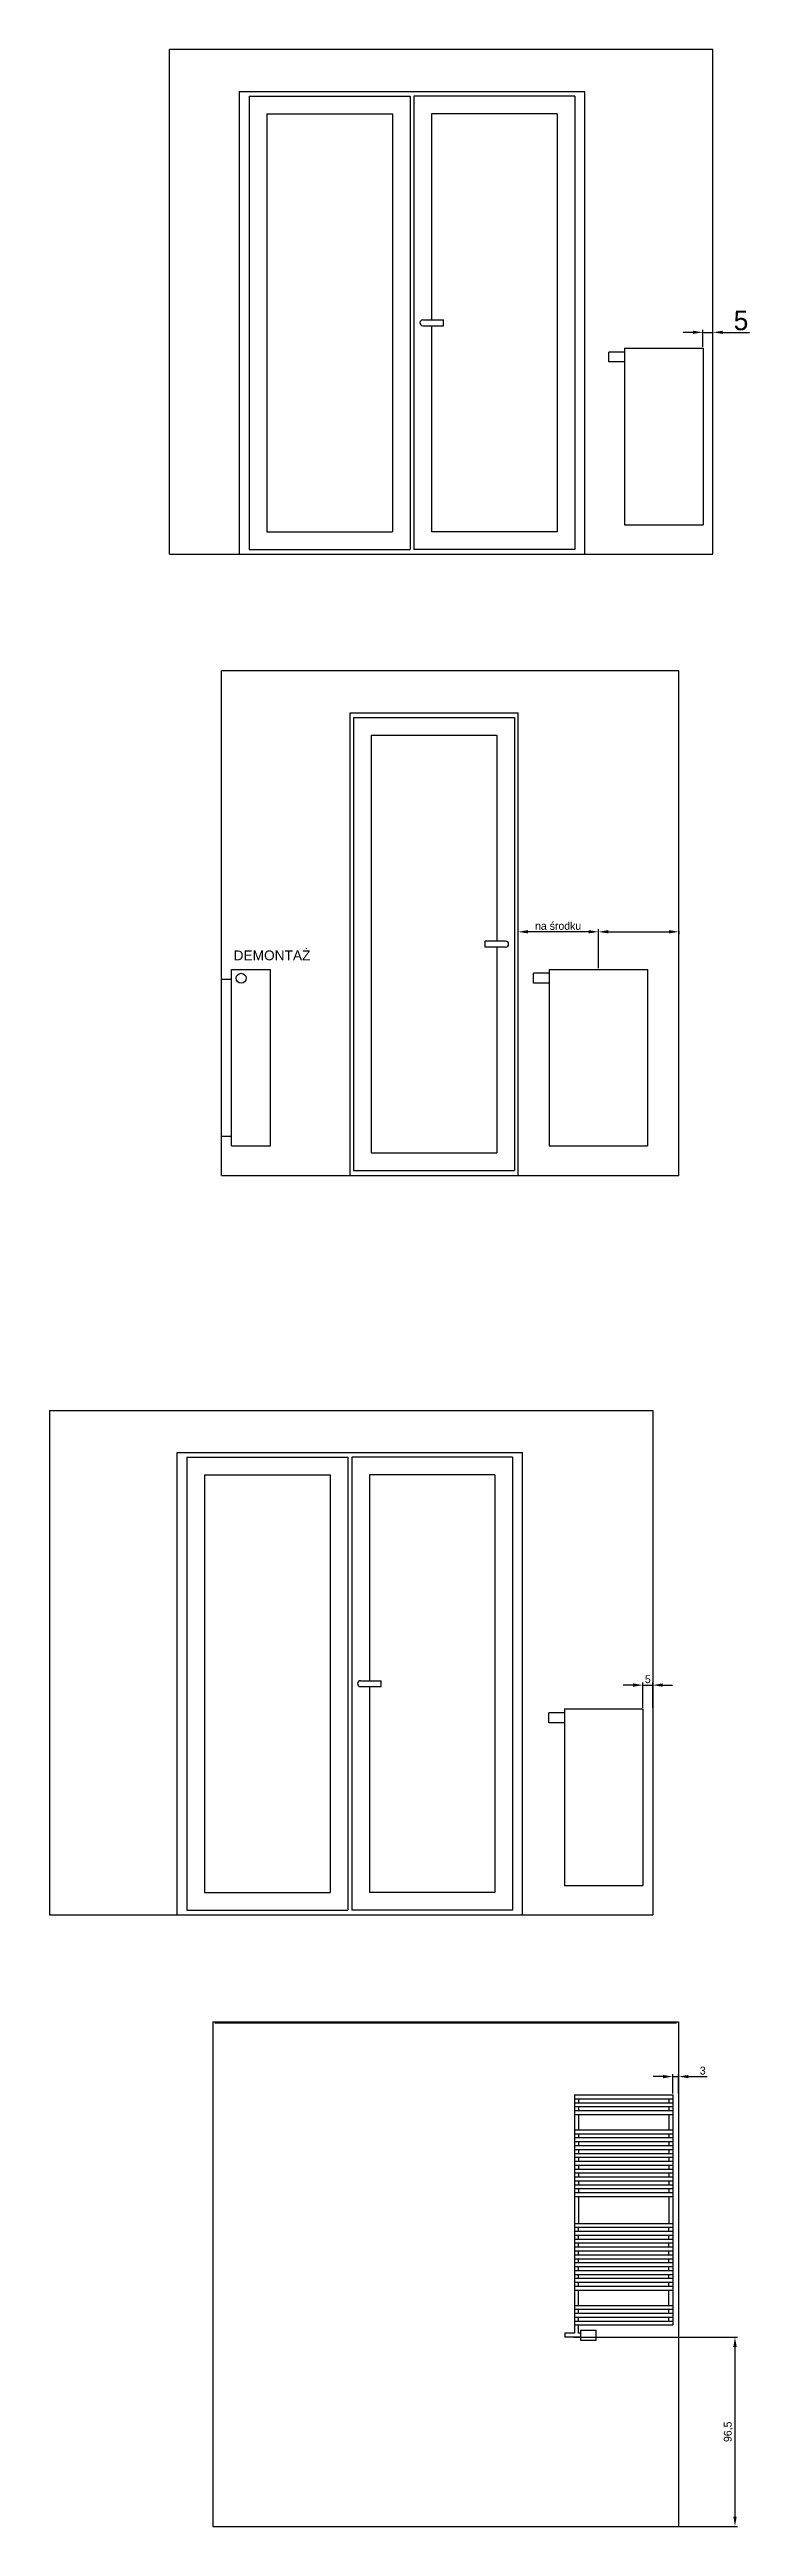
# Model space of a CAD drawing. Header units: millimetres. Extents: x 976 to 9349, y -1578 to 2211.
# Drawn here: x 1453 to 1810, y 755 to 2017 of the extents above; entities that cross this region are included whole.
import ezdxf

# ---------------------------------------------------------------- set-up
doc = ezdxf.new("R2010")
doc.units = ezdxf.units.MM
for name, color, linetype in [('Grzejniki', 12, 'Continuous'), ('Okna', 7, 'Continuous'), ('Płytki', 254, 'Continuous'), ('Usunięte', 10, 'Continuous'), ('Ściany', 7, 'Continuous')]:
    doc.layers.add(name, color=color, linetype=linetype)
doc.dimstyles.new('ISO-25', dxfattribs={"dimtxt": 4, "dimasz": 5, "dimexe": 1.25, "dimexo": 0.625, "dimgap": 1, "dimtad": 1, "dimtxsty": 'Standard', "dimcen": 2.5, "dimadec": 0, "dimazin": 0, "dimtfac": 1, "dimtmove": 0, "dimatfit": 3, "dimfxl": 1, "dimarcsym": 0})

msp = doc.modelspace()

# ---------------------------------------------------------------- texts
at = {"layer": 'Płytki', "insert": (1546.693, 1558.101), "char_height": 5, "width": 34.95985, "attachment_point": 1}
msp.add_mtext('{\\fArial|b0|i0|c238|p0;\\C1;DEMONTAŻ}', dxfattribs=at)

# ---------------------------------------------------------------- blocks, each defined once
blk = doc.blocks.new('Z$W@#1655')
for p, q in [((0, 231), (0, 0)), ((0, 231), (82, 231)), ((82, 231), (82, 0)), ((84, 231), (84, 0)), ((166, 231), (84, 231)), ((166, 231), (166, 0)), ((9, 222), (73, 222)), ((9, 222), (9, 9)), ((73, 222), (73, 9)), ((93, 222), (93, 117)), ((157, 222), (93, 222)), ((157, 222), (157, 9)), ((88.5, 117), (99, 117)), ((88.5, 114), (99, 114)), ((93, 114), (93, 9)), ((99, 114), (99, 117)), ((0, 0), (82, 0)), ((9, 9), (73, 9)), ((166, 0), (84, 0)), ((157, 9), (93, 9))]:
    blk.add_line(p, q)
blk.add_arc((88.5, 115.5), 1.5, 90, 270)
blk = doc.blocks.new('Z$W@#3602')
for p, q in [((8, 90), (8, 0)), ((8, 90), (48, 90)), ((48, 90), (48, 0)), ((8, 88), (0, 88)), ((0, 83), (0, 88)), ((8, 83), (0, 83)), ((8, 0), (48, 0))]:
    blk.add_line(p, q)
blk = doc.blocks.new('*D40')
at = {"color": 0, "lineweight": -2}
for p, q in [((1780.9, 1873.2), (1775.9, 1873.2)), ((1785.9, 1865.8), (1785.9, 1874.5)), ((1785.9, 1873.2), (1790.9, 1873.2)), ((1790.9, 1865.8), (1790.9, 1874.5)), ((1795.9, 1873.2), (1809.6, 1873.2))]:
    blk.add_line(p, q, dxfattribs=at)
at = {"color": 0}
for points in [[(1780.9, 1872.4), (1780.9, 1874), (1785.9, 1873.2)], [(1795.9, 1874), (1795.9, 1872.4), (1790.9, 1873.2)]]:
    blk.add_solid(points, dxfattribs=at)
at = {"layer": 'Defpoints', "color": 0}
for p in [(1790.9, 1873.2), (1785.9, 1865.2), (1790.9, 1865.2)]:
    blk.add_point(p, dxfattribs=at)
at = {"color": 0, "insert": (1805.3, 1879.2), "char_height": 10, "attachment_point": 5}
blk.add_mtext('5', dxfattribs=at)
blk = doc.blocks.new('Z$W@#32591')
for p, q in [((0, 231), (0, 0)), ((0, 231), (82, 231)), ((82, 231), (82, 0)), ((9, 222), (73, 222)), ((9, 222), (9, 9)), ((73, 222), (73, 117)), ((67, 114), (67, 117)), ((77.5, 117), (67, 117)), ((77.5, 114), (67, 114)), ((73, 114), (73, 9)), ((0, 0), (82, 0)), ((9, 9), (73, 9))]:
    blk.add_line(p, q)
blk.add_arc((77.5, 115.5), 1.5, 270, 90)
blk = doc.blocks.new('Z$W@#27701')
for p, q in [((8, 90), (8, 0)), ((8, 90), (58, 90)), ((58, 90), (58, 0)), ((8, 88), (0, 88)), ((0, 83), (0, 88)), ((8, 83), (0, 83)), ((8, 0), (58, 0))]:
    blk.add_line(p, q)
blk = doc.blocks.new('*D56')
at = {"layer": 'Defpoints', "color": 0}
for p in [(1691.7, 1567.6), (1691.7, 1567.3), (1732.6, 1548.5)]:
    blk.add_point(p, dxfattribs=at)
at = {"layer": 'Płytki', "color": 0, "lineweight": -2}
for p, q in [((1691.7, 1567.9), (1691.7, 1568.9)), ((1727.6, 1567.6), (1696.7, 1567.6)), ((1732.6, 1549.1), (1732.6, 1568.9))]:
    blk.add_line(p, q, dxfattribs=at)
at = {"layer": 'Płytki', "color": 0}
for points in [[(1696.7, 1568.5), (1696.7, 1566.8), (1691.7, 1567.6)], [(1727.6, 1566.8), (1727.6, 1568.5), (1732.6, 1567.6)]]:
    blk.add_solid(points, dxfattribs=at)
at = {"layer": 'Płytki', "color": 0, "insert": (1712.1, 1570.6), "char_height": 4, "attachment_point": 5}
blk.add_mtext('na środku', dxfattribs=at)
blk = doc.blocks.new('Z$W@#900')
for p, q in [((5, 90), (25, 90)), ((5, 0), (5, 90)), ((25, 0), (25, 90)), ((0, 85), (5, 85)), ((0, 5), (5, 5)), ((5, 0), (25, 0))]:
    blk.add_line(p, q)
blk.add_circle((10, 85.5), 2.5)
blk = doc.blocks.new('Z$W@#4041')
for p, q in [((0, 231), (0, 0)), ((0, 231), (82, 231)), ((82, 231), (82, 0)), ((84, 231), (84, 0)), ((166, 231), (84, 231)), ((166, 231), (166, 0)), ((9, 222), (73, 222)), ((9, 222), (9, 9)), ((73, 222), (73, 9)), ((93, 222), (93, 117)), ((157, 222), (93, 222)), ((157, 222), (157, 9)), ((88.5, 117), (99, 117)), ((88.5, 114), (99, 114)), ((93, 114), (93, 9)), ((99, 114), (99, 117)), ((0, 0), (82, 0)), ((9, 9), (73, 9)), ((166, 0), (84, 0)), ((157, 9), (93, 9))]:
    blk.add_line(p, q)
blk.add_arc((88.5, 115.5), 1.5, 90, 270)
blk = doc.blocks.new('Z$W@#467')
for p, q in [((0, 257.2), (307.4, 257.2)), ((0, 257.2), (0, 0)), ((307.4, 257.2), (307.4, 0)), ((65, 0), (65, 235.8)), ((65, 235.8), (241, 235.8)), ((241, 0), (241, 235.8)), ((0, 0), (307.4, 0))]:
    blk.add_line(p, q)
blk = doc.blocks.new('*D78')
at = {"color": 0, "lineweight": -2}
for p, q in [((1750.3, 1183.6), (1745.3, 1183.6)), ((1755.3, 1172.1), (1755.3, 1184.9)), ((1755.3, 1183.6), (1760.3, 1183.6)), ((1760.3, 1172.1), (1760.3, 1184.9)), ((1765.3, 1183.6), (1770.3, 1183.6))]:
    blk.add_line(p, q, dxfattribs=at)
at = {"color": 0}
for points in [[(1750.3, 1182.8), (1750.3, 1184.5), (1755.3, 1183.6)], [(1765.3, 1184.5), (1765.3, 1182.8), (1760.3, 1183.6)]]:
    blk.add_solid(points, dxfattribs=at)
at = {"layer": 'Defpoints', "color": 0}
for p in [(1760.3, 1183.6), (1755.3, 1171.5), (1760.3, 1171.5)]:
    blk.add_point(p, dxfattribs=at)
at = {"color": 0, "insert": (1757.8, 1186.6), "char_height": 4, "attachment_point": 5}
blk.add_mtext('5', dxfattribs=at)
blk = doc.blocks.new('Z$W@#24350')
for p, q in [((5, 125), (5, 3.5)), ((5, 125), (55, 125)), ((5, 123), (55, 123)), ((5, 121), (55, 121)), ((5, 119), (55, 119)), ((5, 117), (55, 117)), ((5, 115), (55, 115)), ((5, 115), (55, 115)), ((7, 123), (7, 121)), ((7, 119), (7, 117)), ((7, 115), (7, 107.2)), ((53, 123), (53, 121)), ((53, 119), (53, 117)), ((53, 115), (53, 107.2)), ((55, 125), (55, 7.7)), ((5, 107.2), (55, 107.2)), ((5, 105.2), (55, 105.2)), ((5, 103.2), (55, 103.2)), ((5, 101.2), (55, 101.2)), ((7, 105.2), (7, 103.2)), ((7, 101.2), (7, 99.2)), ((53, 105.2), (53, 103.2)), ((53, 101.2), (53, 99.2)), ((5, 99.2), (55, 99.2)), ((5, 97.2), (55, 97.2)), ((5, 97.2), (55, 97.2)), ((5, 95.2), (55, 95.2)), ((5, 93.2), (55, 93.2)), ((5, 91.2), (55, 91.2)), ((5, 89.2), (55, 89.2)), ((5, 89.2), (55, 89.2)), ((7, 97.2), (7, 95.2)), ((7, 93.2), (7, 91.2)), ((7, 89.2), (7, 87.2)), ((53, 97.2), (53, 95.2)), ((53, 93.2), (53, 91.2)), ((53, 89.2), (53, 87.2)), ((5, 87.2), (55, 87.2)), ((5, 85.2), (55, 85.2)), ((5, 83.2), (55, 83.2)), ((5, 81.2), (55, 81.2)), ((5, 81.2), (55, 81.2)), ((5, 79.2), (55, 79.2)), ((5, 77.2), (55, 77.2)), ((7, 85.2), (7, 83.2)), ((7, 81.2), (7, 79.2)), ((7, 77.2), (7, 75.2)), ((53, 85.2), (53, 83.2)), ((53, 81.2), (53, 79.2)), ((53, 77.2), (53, 75.2)), ((5, 75.2), (55, 75.2)), ((5, 73.2), (55, 73.2)), ((7, 73.2), (7, 59.5)), ((53, 73.2), (53, 59.5)), ((5, 59.5), (55, 59.5)), ((5, 57.5), (55, 57.5)), ((5, 55.5), (55, 55.5)), ((5, 53.5), (55, 53.5)), ((5, 51.5), (55, 51.5)), ((5, 51.5), (55, 51.5)), ((7, 55.5), (7, 57.5)), ((7, 51.5), (7, 53.5)), ((53, 55.5), (53, 57.5)), ((53, 51.5), (53, 53.5)), ((5, 49.5), (55, 49.5)), ((5, 47.5), (55, 47.5)), ((5, 45.5), (55, 45.5)), ((5, 43.5), (55, 43.5)), ((5, 43.5), (55, 43.5)), ((5, 41.5), (55, 41.5)), ((5, 39.5), (55, 39.5)), ((7, 47.5), (7, 49.5)), ((7, 43.5), (7, 45.5)), ((7, 39.5), (7, 41.5)), ((53, 47.5), (53, 49.5)), ((53, 43.5), (53, 45.5)), ((53, 39.5), (53, 41.5)), ((5, 37.5), (55, 37.5)), ((5, 35.5), (55, 35.5)), ((5, 35.5), (55, 35.5)), ((5, 33.5), (55, 33.5)), ((5, 31.5), (55, 31.5)), ((5, 29.5), (55, 29.5)), ((5, 27.5), (55, 27.5)), ((5, 25.5), (55, 25.5)), ((7, 35.5), (7, 37.5)), ((7, 31.5), (7, 33.5)), ((7, 27.5), (7, 29.5)), ((7, 17.7), (7, 25.5)), ((53, 35.5), (53, 37.5)), ((53, 31.5), (53, 33.5)), ((53, 27.5), (53, 29.5)), ((53, 17.7), (53, 25.5)), ((5, 17.7), (55, 17.7)), ((5, 17.7), (55, 17.7)), ((5, 15.7), (55, 15.7)), ((5, 13.7), (55, 13.7)), ((7, 13.7), (7, 15.7)), ((53, 13.7), (53, 15.7)), ((0, 3.5), (0, 1.5)), ((5, 3.5), (0, 3.5)), ((8, 1.5), (0, 1.5)), ((5, 11.7), (55, 11.7)), ((5, 9.7), (55, 9.7)), ((5, 7.7), (55, 7.7)), ((7, 9.7), (7, 11.7)), ((7, 3.5), (7, 7.7)), ((8, 3.5), (7, 3.5)), ((8, 5), (16, 5)), ((8, 5), (8, 0)), ((8, 0), (16, 0)), ((8, 0), (16, 0)), ((16, 0), (16, 5)), ((53, 9.7), (53, 11.7))]:
    blk.add_line(p, q)
blk = doc.blocks.new('Z$W@#2421')
for p, q in [((0, 257.2), (237.3, 257.2)), ((0, 257.2), (0, 0)), ((237.3, 257.2), (237.3, 0)), ((0, 0), (237.3, 0))]:
    blk.add_line(p, q)
blk = doc.blocks.new('*D96')
at = {"color": 0, "lineweight": -2}
for p, q in [((1720.1, 851.3), (1803.5, 851.3)), ((1802.2, 846.3), (1802.2, 759.8)), ((1720.1, 754.8), (1803.5, 754.8))]:
    blk.add_line(p, q, dxfattribs=at)
at = {"color": 0}
for points in [[(1803.1, 846.3), (1801.4, 846.3), (1802.2, 851.3)], [(1801.4, 759.8), (1803.1, 759.8), (1802.2, 754.8)]]:
    blk.add_solid(points, dxfattribs=at)
at = {"layer": 'Defpoints', "color": 0}
for p in [(1719.5, 851.3), (1719.5, 754.8), (1802.2, 754.8)]:
    blk.add_point(p, dxfattribs=at)
at = {"color": 0, "insert": (1798.9, 803), "char_height": 4, "attachment_point": 5, "rotation": 90}
blk.add_mtext('96,5', dxfattribs=at)
blk = doc.blocks.new('*D98')
at = {"color": 0, "lineweight": -2}
for p, q in [((1770.5, 975.4), (1770.5, 985.3)), ((1773.5, 975.4), (1773.5, 985.3)), ((1765.5, 984.1), (1760.5, 984.1)), ((1770.5, 984.1), (1773.5, 984.1)), ((1778.5, 984.1), (1788.1, 984.1))]:
    blk.add_line(p, q, dxfattribs=at)
at = {"color": 0}
for points in [[(1765.5, 983.2), (1765.5, 984.9), (1770.5, 984.1)], [(1778.5, 984.9), (1778.5, 983.2), (1773.5, 984.1)]]:
    blk.add_solid(points, dxfattribs=at)
at = {"layer": 'Defpoints', "color": 0}
for p in [(1770.5, 974.8), (1773.5, 984.1), (1773.5, 974.8)]:
    blk.add_point(p, dxfattribs=at)
at = {"color": 0, "insert": (1785.8, 987.1), "char_height": 4, "attachment_point": 5}
blk.add_mtext('3', dxfattribs=at)
blk = doc.blocks.new('*D516')
at = {"layer": 'Defpoints', "color": 0}
for p in [(1773.6, 1568.7), (1773.6, 1567.6), (1732.6, 1548.5)]:
    blk.add_point(p, dxfattribs=at)
at = {"layer": 'Płytki', "color": 0, "lineweight": -2}
for p, q in [((1732.6, 1549.1), (1732.6, 1568.9)), ((1737.6, 1567.6), (1768.6, 1567.6)), ((1773.6, 1568), (1773.6, 1566.4))]:
    blk.add_line(p, q, dxfattribs=at)
at = {"layer": 'Płytki', "color": 0}
for points in [[(1737.6, 1568.5), (1737.6, 1566.8), (1732.6, 1567.6)], [(1768.6, 1566.8), (1768.6, 1568.5), (1773.6, 1567.6)]]:
    blk.add_solid(points, dxfattribs=at)

# ---------------------------------------------------------------- dimensions: what is measured, and where the dimension line sits
at = {"color": 1}
dim = msp.add_linear_dim(base=(1790.929, 1873.216), p1=(1785.929, 1865.154), p2=(1790.929, 1865.154), dimstyle='ISO-25', override={"dimtxt": 10}, dxfattribs=at)
dim.commit()
dim.dimension.update_dxf_attribs({"geometry": '*D40', "text_midpoint": (1805.262, 1879.216)})
for base, p1, p2, picture, middle in [((1760.306, 1183.632), (1755.306, 1171.455), (1760.306, 1171.455), '*D78', (1757.806, 1186.632)), ((1773.473, 984.069), (1770.473, 974.752), (1773.473, 974.752), '*D98', (1785.806, 987.069))]:
    dim = msp.add_linear_dim(base=base, p1=p1, p2=p2, dimstyle='ISO-25')
    dim.commit()
    dim.dimension.update_dxf_attribs({"geometry": picture, "text_midpoint": middle})
dim = msp.add_linear_dim(base=(1802.24, 754.752), p1=(1719.454, 851.252), p2=(1719.454, 754.752), angle=90, dimstyle='ISO-25')
dim.commit()
dim.dimension.update_dxf_attribs({"geometry": '*D96', "text_midpoint": (1798.907, 803.002)})
at = {"layer": 'Płytki'}
for base, p2, text, picture, middle in [((1691.65, 1567.633), (1691.65, 1567.257), 'na środku', '*D56', (1712.125, 1570.633)), ((1773.55, 1567.633), (1773.55, 1568.671), ' ', '*D516', (1753.075, 1570.966))]:
    dim = msp.add_linear_dim(base=base, p1=(1732.6, 1548.471), p2=p2, text=text, dimstyle='ISO-25', dxfattribs=at)
    dim.commit()
    dim.dimension.update_dxf_attribs({"geometry": picture, "text_midpoint": middle})

# ---------------------------------------------------------------- linework, layer by layer
at = {"layer": 'Płytki'}
for p, q in [((1537.173, 1011.452), (1772.473, 1011.452)), ((1537.673, 1011.952), (1771.973, 1011.952))]:
    msp.add_line(p, q, dxfattribs=at)
at = {"layer": 'Ściany'}
for p, q in [((1790.929, 2017.354), (1514.029, 2017.354)), ((1514.029, 1760.154), (1514.029, 2017.354)), ((1790.929, 1760.154), (1790.929, 2017.354)), ((1549.629, 1760.154), (1549.629, 1995.954)), ((1549.629, 1995.954), (1725.629, 1995.954)), ((1725.629, 1760.154), (1725.629, 1995.954)), ((1514.029, 1760.154), (1790.929, 1760.154)), ((1540.55, 1443.471), (1540.55, 1700.671)), ((1773.55, 1700.671), (1540.55, 1700.671)), ((1773.55, 1443.471), (1773.55, 1700.671)), ((1606.05, 1443.471), (1606.05, 1679.271)), ((1606.05, 1679.271), (1691.65, 1679.271)), ((1691.65, 1443.471), (1691.65, 1679.271)), ((1540.55, 1443.471), (1773.55, 1443.471))]:
    msp.add_line(p, q, dxfattribs=at)

# ---------------------------------------------------------------- block references
at = {"layer": 'Grzejniki'}
for name, p in [('Z$W@#3602', (1737.929, 1775.154)), ('Z$W@#27701', (1699.6, 1458.471)), ('Z$W@#3602', (1707.306, 1081.455)), ('Z$W@#24350', (1715.473, 849.752))]:
    msp.add_blockref(name, p, dxfattribs=at)
at = {"layer": 'Okna'}
for name, p in [('Z$W@#1655', (1554.629, 1762.554)), ('Z$W@#32591', (1607.85, 1445.871)), ('Z$W@#4041', (1522.906, 1068.855))]:
    msp.add_blockref(name, p, dxfattribs=at)
at = {"layer": 'Usunięte'}
msp.add_blockref('Z$W@#900', (1540.55, 1458.471), dxfattribs=at)
at = {"layer": 'Ściany'}
for name, p in [('Z$W@#467', (1452.906, 1066.455)), ('Z$W@#2421', (1536.173, 754.752))]:
    msp.add_blockref(name, p, dxfattribs=at)

msp.set_redraw_order([(e.dxf.handle, doc.entitydb.next_handle()) for e in msp.query("TEXT MTEXT ATTDEF DIMENSION ARC_DIMENSION")])  # texts and dimensions are drawn at this point

doc.saveas('drawing.dxf')
